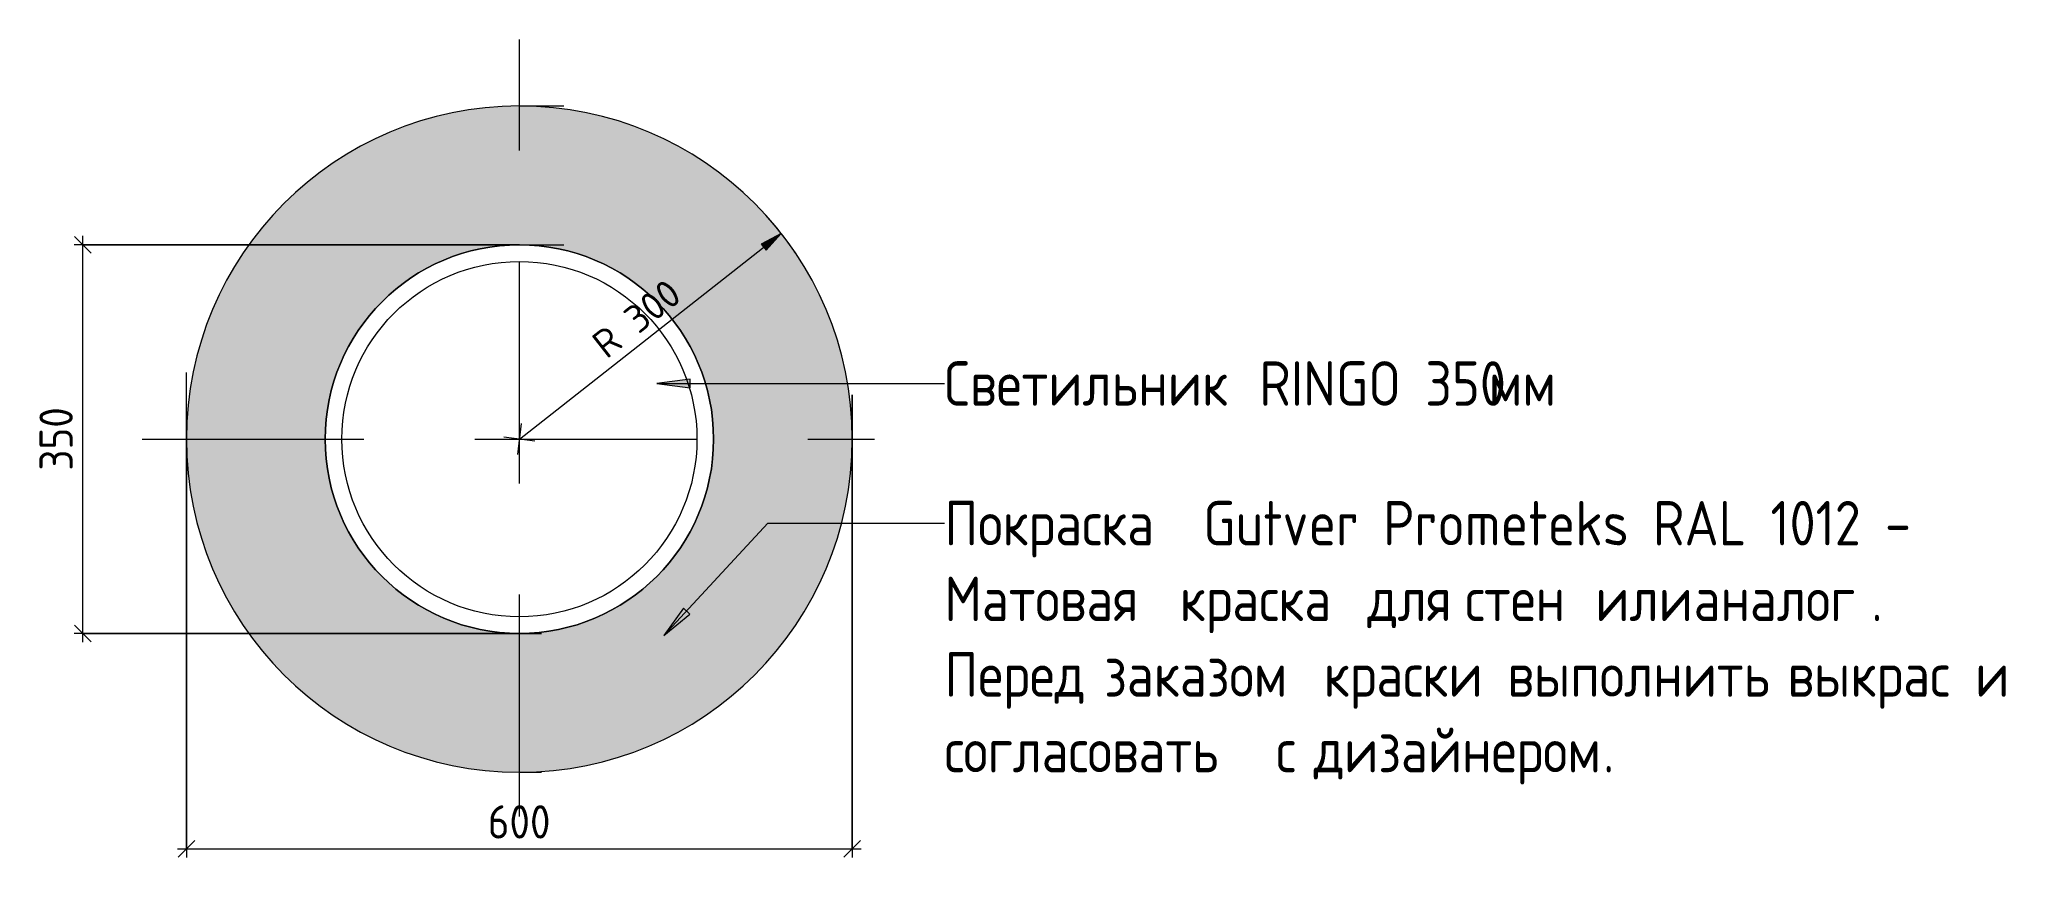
# Model space of a CAD drawing. Header units: millimetres. Extents: x -2911 to 191903, y -8553 to 29000.
# Drawn here: x 190131 to 191903, y 2331 to 3068 of the extents above; entities that cross this region are included whole.
import ezdxf

# ---------------------------------------------------------------- set-up
doc = ezdxf.new("R2010")
doc.units = ezdxf.units.MM
doc.linetypes.add('ADSK_Штрих_ш2 п1', pattern=[300, 200, -100])
for name, color, linetype, lineweight in [('A-ANNO-DIMS', 7, 'Continuous', 9), ('A-ANNO-DIMS-10', 7, 'Continuous', 9), ('A-DETL', 7, 'Continuous', 9), ('A-DETL-1', 7, 'ADSK_Штрих_ш2 п1', 9), ('G-ANNO-TEXT', 7, 'Continuous', 9)]:
    doc.layers.add(name, color=color, linetype=linetype, lineweight=lineweight)
doc.layers.add('A-DETL-GENF-7', color=7, linetype='Continuous', lineweight=9, true_color=0xf2dc97)
doc.styles.add('GOST Common_5', font='GOST_Common.ttf', dxfattribs={"width": 0.9, "height": 40})
doc.styles.add('ISOCPEUR_5', font='isocpeur.ttf', dxfattribs={"width": 0.9, "height": 30})
doc.styles.add('ISOCPEUR_6', font='isocpeur.ttf', dxfattribs={"height": 25})
doc.dimstyles.new('ISO-2_5_1_0K_БОЛЬШОЙ', dxfattribs={"dimscale": 304.8, "dimtxt": 24.899529, "dimasz": 0.065617, "dimexe": 0.07874, "dimexo": 0, "dimgap": 0, "dimtad": 1, "dimjust": 3, "dimdec": 0, "dimzin": 0, "dimdsep": 46, "dimtxsty": 'ISOCPEUR_6', "dimsah": 1, "dimcen": 0.09, "dimazin": 0, "dimtfac": 1, "dimtdec": 4, "dimtix": 1, "dimtmove": 0, "dimatfit": 2, "dimfxl": 1, "dimtvp": 1, "dimtolj": 1, "dimtzin": 0, "dimarcsym": 2})
doc.dimstyles.new('ISO-3_0', dxfattribs={"dimscale": 304.8, "dimtxt": 29.879435, "dimasz": 0.049213, "dimexe": 0.026247, "dimexo": 0, "dimgap": 0, "dimtad": 1, "dimdec": 0, "dimrnd": 10, "dimzin": 0, "dimdsep": 46, "dimtxsty": 'ISOCPEUR_5', "dimblk1": 'OBLIQUE', "dimblk2": 'OBLIQUE', "dimsah": 1, "dimcen": 0.09, "dimdle": 0.026247, "dimazin": 0, "dimtfac": 1, "dimtdec": 4, "dimtix": 1, "dimtmove": 0, "dimatfit": 3, "dimfxl": 1, "dimtvp": 1, "dimtolj": 1, "dimtzin": 0, "dimarcsym": 2})

msp = doc.modelspace()

# ---------------------------------------------------------------- texts
at = {"layer": 'G-ANNO-TEXT', "char_height": 40, "attachment_point": 1, "style": 'GOST Common_5'}
for s, insert, width in [('Светильник', (190947, 2777.9), 317.468), (' RINGO 350', (191208.9, 2777.9), 277.063), ('мм', (191437.5, 2777.9), 70.709), ('Покраска', (190947, 2652.1), 256.139), (' Gutver Prometeks RAL 1012 - ', (191158.3, 2652.1), 795.114), ('Матовая', (190947, 2583.9), 241.709), ('\\fGOST Common|b0|i0|c204|p34|;\\W.9; ', (191146.4, 2583.9), 15.152), ('краска', (191158.9, 2583.9), 189.759), ('\\fGOST Common|b0|i0|c204|p34|;\\W.9; ', (191315.5, 2583.9), 15.152), ('для', (191328, 2583.9), 91.633), ('\\fGOST Common|b0|i0|c204|p34|;\\W.9; ', (191403.6, 2583.9), 15.152), ('стен', (191416.1, 2583.9), 126.987), ('\\fGOST Common|b0|i0|c204|p34|;\\W.9; ', (191520.9, 2583.9), 15.152), ('или', (191533.4, 2583.9), 92.354), ('\\fGOST Common|b0|i0|c204|p34|;\\W.9; ', (191609.6, 2583.9), 15.152), ('аналог', (191622.1, 2583.9), 194.089), ('. ', (191782.2, 2583.9), 28.139), ('Перед', (190947, 2515.8), 159.456), ('\\fGOST Common|b0|i0|c204|p34|;\\W.9; ', (191078.5, 2515.8), 15.152), ('заказом', (191091, 2515.8), 224.392), ('\\fGOST Common|b0|i0|c204|p34|;\\W.9; ', (191276.2, 2515.8), 15.152), ('краски', (191288.7, 2515.8), 185.43), ('\\fGOST Common|b0|i0|c204|p34|;\\W.9; ', (191441.7, 2515.8), 15.152), ('выполнить', (191454.2, 2515.8), 290.772), ('\\fGOST Common|b0|i0|c204|p34|;\\W.9; ', (191694.1, 2515.8), 15.152), ('выкрас', (191706.6, 2515.8), 189.759), ('\\fGOST Common|b0|i0|c204|p34|;\\W.9; ', (191863.2, 2515.8), 15.152), ('\\fGOST Common|b0|i0|c204|p34|;\\W.9;и', (191875.7, 2515.8), 31.025), ('\\fGOST Common|b0|i0|c204|p34|;\\W.9; ', (191901.3, 2515.8), 15.152), ('\\fGOST Common|b0|i0|c204|p34|;\\W.9; ', (191233.3, 2447.7), 15.152), ('\\fGOST Common|b0|i0|c204|p34|;\\W.9; ', (191267.3, 2447.7), 15.152), ('дизайнером', (191279.8, 2447.7), 316.025), ('согласовать', (190947, 2447.7), 347.051), ('\\fGOST Common|b0|i0|c204|p34|;\\W.9;с', (191245.8, 2447.7), 25.975), ('\\fGOST Common|b0|i0|c204|p34|;\\W.9;.', (191540.5, 2447.7), 12.987)]:
    msp.add_mtext(s, dxfattribs=dict(at, insert=insert, width=width))

# ---------------------------------------------------------------- blocks, each defined once
blk = doc.blocks.new('DIMBLOCK87-Выкрас на потолке около светильника ЛК')
at = {"layer": 'A-ANNO-DIMS-10', "lineweight": 20}
for p, q in [((190170.8, 2882.8), (190163.3, 2890.3)), ((190170.8, 2882.8), (190178.3, 2875.3)), ((190170.8, 2532.8), (190163.3, 2540.3)), ((190170.8, 2532.8), (190178.3, 2525.3))]:
    blk.add_line(p, q, dxfattribs=at)
at = {"layer": 'A-ANNO-DIMS-10'}
for p, q in [((190170.8, 2524.8), (190170.8, 2890.8)), ((190564, 2882.8), (190162.8, 2882.8)), ((190170.8, 2882.8), (190564, 2882.8)), ((190584, 2532.8), (190162.8, 2532.8)), ((190170.8, 2532.8), (190584, 2532.8))]:
    blk.add_line(p, q, dxfattribs=at)
at = {"layer": 'A-ANNO-DIMS-10', "color": 0, "insert": (190131.6, 2679.4), "char_height": 30, "width": 68.263, "attachment_point": 1, "rotation": 90, "line_spacing_factor": 1.149209, "style": 'ISOCPEUR_5'}
blk.add_mtext('350', dxfattribs=at)
blk = doc.blocks.new('_Oblique')
at = {"color": 0, "linetype": 'ByBlock', "lineweight": -2}
blk.add_line((-0.5, -0.5), (0.5, 0.5), dxfattribs=at)
blk = doc.blocks.new('DIMBLOCK88-Выкрас на потолке около светильника ЛК')
at = {"layer": 'A-ANNO-DIMS-10'}
for p, q in [((190864, 2747.8), (190864, 2330.9)), ((190864, 2338.9), (190864, 2747.8)), ((190264, 2707.8), (190264, 2330.9)), ((190264, 2338.9), (190264, 2707.8)), ((190256, 2338.9), (190872, 2338.9))]:
    blk.add_line(p, q, dxfattribs=at)
at = {"layer": 'A-ANNO-DIMS-10', "lineweight": 20}
for p, q in [((190264, 2338.9), (190256.5, 2331.4)), ((190264, 2338.9), (190271.5, 2346.4)), ((190864, 2338.9), (190856.5, 2331.4)), ((190864, 2338.9), (190871.5, 2346.4))]:
    blk.add_line(p, q, dxfattribs=at)
at = {"layer": 'A-ANNO-DIMS-10', "color": 0, "insert": (190535.5, 2378.1), "char_height": 30, "width": 68.263, "attachment_point": 1, "line_spacing_factor": 1.149209, "style": 'ISOCPEUR_5'}
blk.add_mtext('600', dxfattribs=at)
blk = doc.blocks.new('DIMBLOCK89-Выкрас на потолке около светильника ЛК')
at = {"layer": 'A-ANNO-DIMS-10'}
blk.add_hatch(color=256, dxfattribs=at).paths.add_polyline_path([(190799.9, 2893.1), (190782, 2883.5), (190786.4, 2878)])
for p, q in [((190564, 2707.8), (190799.9, 2893.1)), ((190799.9, 2893.1), (190782, 2883.5)), ((190786.4, 2878), (190799.9, 2893.1)), ((190782, 2883.5), (190786.4, 2878)), ((190565.7, 2721.8), (190562.3, 2693.8)), ((190578, 2706.1), (190549.9, 2709.5))]:
    blk.add_line(p, q, dxfattribs=at)
blk.add_arc((190564, 2707.8), 300, 33.5619, 42.7292, dxfattribs=at)
at = {"layer": 'A-ANNO-DIMS-10', "color": 0, "insert": (190627.1, 2798.9), "char_height": 25, "width": 105.727, "attachment_point": 1, "rotation": 38.1455, "line_spacing_factor": 1.149209, "style": 'ISOCPEUR_6'}
blk.add_mtext('R 300', dxfattribs=at)

# ---------------------------------------------------------------- dimensions: what is measured, and where the dimension line sits
at = {"layer": 'A-ANNO-DIMS'}
dim = msp.add_radius_dim(center=(190564, 2707.8), mpoint=(190799.9, 2893.1), dimstyle='ISO-2_5_1_0K_БОЛЬШОЙ', override={"dimpost": 'R<>'}, dxfattribs=at)
dim.commit()
dim.dimension.update_dxf_attribs({"geometry": 'DIMBLOCK89-Выкрас на потолке около светильника ЛК', "text_midpoint": (190666.4, 2804.1)})
dim = msp.add_linear_dim(base=(190170.8, 2882.8), p1=(190584, 2532.8), p2=(190564, 2882.8), angle=90, dimstyle='ISO-3_0', override={"dimpost": '<>', "dimfxl": 350.570963}, dxfattribs=at)
dim.commit()
dim.dimension.update_dxf_attribs({"geometry": 'DIMBLOCK87-Выкрас на потолке около светильника ЛК', "text_midpoint": (190155.8, 2707.8)})
dim = msp.add_linear_dim(base=(190864, 2338.9), p1=(190264, 2707.8), p2=(190864, 2747.8), dimstyle='ISO-3_0', override={"dimpost": '<>', "dimfxl": 601.331855}, dxfattribs=at)
dim.commit()
dim.dimension.update_dxf_attribs({"geometry": 'DIMBLOCK88-Выкрас на потолке около светильника ЛК', "text_midpoint": (190564, 2353.9)})

# ---------------------------------------------------------------- hatches: boundary and pattern name
at = {"layer": 'A-DETL-GENF-7'}
h = msp.add_hatch(color=256, dxfattribs=at)
h.paths.add_polyline_path([(190564, 2407.8), (190583.6, 2408.5), (190603.2, 2410.4), (190622.5, 2413.6), (190641.6, 2418), (190660.4, 2423.7), (190678.8, 2430.6), (190696.6, 2438.7), (190714, 2448), (190730.7, 2458.4), (190746.6, 2469.8), (190761.8, 2482.3), (190776.1, 2495.7), (190789.5, 2510), (190802, 2525.2), (190813.4, 2541.1), (190823.8, 2557.8), (190833.1, 2575.2), (190841.2, 2593), (190848, 2611.4), (190853.8, 2630.2), (190858.2, 2649.3), (190861.4, 2668.5), (190863.3, 2688), (190864, 2707.8), (190863.3, 2727.6), (190861.4, 2747.1), (190858.2, 2766.3), (190853.8, 2785.4), (190848, 2804.3), (190841.2, 2822.6), (190833.1, 2840.5), (190823.8, 2857.8), (190813.4, 2874.5), (190802, 2890.4), (190789.5, 2905.6), (190776.1, 2919.9), (190761.8, 2933.3), (190746.6, 2945.8), (190730.7, 2957.2), (190714, 2967.6), (190696.6, 2976.9), (190678.8, 2985), (190660.4, 2991.9), (190641.6, 2997.6), (190622.5, 3002), (190603.2, 3005.2), (190583.6, 3007.2), (190564, 3007.8), (190544.4, 3007.2), (190524.8, 3005.2), (190505.5, 3002), (190486.4, 2997.6), (190467.5, 2991.9), (190449.2, 2985), (190431.3, 2976.9), (190414, 2967.6), (190397.3, 2957.2), (190381.4, 2945.8), (190366.2, 2933.3), (190351.9, 2919.9), (190338.5, 2905.6), (190326, 2890.4), (190314.5, 2874.5), (190304.2, 2857.8), (190294.9, 2840.5), (190286.8, 2822.6), (190279.9, 2804.3), (190274.2, 2785.4), (190269.8, 2766.3), (190266.6, 2747.1), (190264.7, 2727.6), (190264, 2707.8), (190264.7, 2688), (190266.6, 2668.5), (190269.8, 2649.3), (190274.2, 2630.2), (190279.9, 2611.4), (190286.8, 2593), (190294.9, 2575.2), (190304.2, 2557.8), (190314.5, 2541.1), (190326, 2525.2), (190338.5, 2510), (190351.9, 2495.7), (190366.2, 2482.3), (190381.4, 2469.8), (190397.3, 2458.4), (190414, 2448), (190431.3, 2438.7), (190449.2, 2430.6), (190467.5, 2423.7), (190486.4, 2418), (190505.5, 2413.6), (190524.8, 2410.4), (190544.4, 2408.5), (190564, 2407.8)])
h.paths.add_polyline_path([(190564, 2532.8), (190548.8, 2533.5), (190533.6, 2535.5), (190518.7, 2538.8), (190504.2, 2543.4), (190490, 2549.2), (190476.5, 2556.3), (190463.7, 2564.4), (190451.5, 2573.8), (190440.2, 2584.1), (190430, 2595.3), (190420.6, 2607.5), (190412.4, 2620.3), (190405.4, 2633.8), (190399.5, 2648), (190395, 2662.5), (190391.7, 2677.3), (190389.7, 2692.4), (190389, 2707.8), (190389.7, 2723.2), (190391.7, 2738.3), (190395, 2753.1), (190399.5, 2767.6), (190405.4, 2781.8), (190412.4, 2795.3), (190420.6, 2808.1), (190430, 2820.3), (190440.2, 2831.6), (190451.5, 2841.8), (190463.7, 2851.2), (190476.5, 2859.4), (190490, 2866.4), (190504.2, 2872.3), (190518.7, 2876.8), (190533.6, 2880.1), (190548.8, 2882.1), (190564, 2882.8), (190579.2, 2882.1), (190594.4, 2880.1), (190609.3, 2876.8), (190623.8, 2872.3), (190638, 2866.4), (190651.5, 2859.4), (190664.3, 2851.2), (190676.5, 2841.8), (190687.7, 2831.6), (190698, 2820.3), (190707.3, 2808.1), (190715.5, 2795.3), (190722.6, 2781.8), (190728.4, 2767.6), (190733, 2753.1), (190736.3, 2738.3), (190738.3, 2723.2), (190739, 2707.8), (190738.3, 2692.4), (190736.3, 2677.3), (190733, 2662.5), (190728.4, 2648), (190722.6, 2633.8), (190715.5, 2620.3), (190707.3, 2607.5), (190698, 2595.3), (190687.7, 2584.1), (190676.5, 2573.8), (190664.3, 2564.4), (190651.5, 2556.3), (190638, 2549.2), (190623.8, 2543.4), (190609.3, 2538.8), (190594.4, 2535.5), (190579.2, 2533.5)])
at = {"layer": 'G-ANNO-TEXT'}
for points in [[(190688, 2757.9), (190718, 2754), (190718, 2761.8)], [(190694.3, 2531), (190717.6, 2550.3), (190711.8, 2555.7)]]:
    msp.add_hatch(color=256, dxfattribs=at).paths.add_polyline_path(points)

# ---------------------------------------------------------------- linework, layer by layer
at = {"layer": 'A-DETL'}
for radius in [175, 160]:
    msp.add_circle((190564, 2707.8), radius, dxfattribs=at)
for radius, start, end in [(300, 0, 180), (175, 0, 180), (300, 180, 360), (175, 180, 0)]:
    msp.add_arc((190564, 2707.8), radius, start, end, dxfattribs=at)
at = {"layer": 'A-DETL-1'}
for p, q in [((190564, 2367.8), (190564, 3067.8)), ((190564, 3007.8), (190604, 3007.8)), ((190564, 2882.8), (190604, 2882.8)), ((190264, 2707.8), (190264, 2767.8)), ((190864, 2707.8), (190864, 2747.8)), ((190224, 2707.8), (190884, 2707.8)), ((190564, 2532.8), (190584, 2532.8)), ((190564, 2407.8), (190584, 2407.8))]:
    msp.add_line(p, q, dxfattribs=at)
at = {"layer": 'G-ANNO-TEXT'}
for p, q in [((190718, 2761.8), (190688, 2757.9)), ((190688, 2757.9), (190718, 2754)), ((190688, 2757.9), (190947, 2757.9)), ((190718, 2754), (190718, 2761.8)), ((190694.3, 2531), (190787.8, 2632.1)), ((190787.8, 2632.1), (190947, 2632.1)), ((190711.8, 2555.7), (190694.3, 2531)), ((190717.6, 2550.3), (190711.8, 2555.7)), ((190694.3, 2531), (190717.6, 2550.3))]:
    msp.add_line(p, q, dxfattribs=at)

msp.set_redraw_order([(e.dxf.handle, doc.entitydb.next_handle()) for e in msp.query("TEXT MTEXT ATTDEF DIMENSION ARC_DIMENSION")])  # texts and dimensions are drawn at this point

doc.saveas('drawing.dxf')
